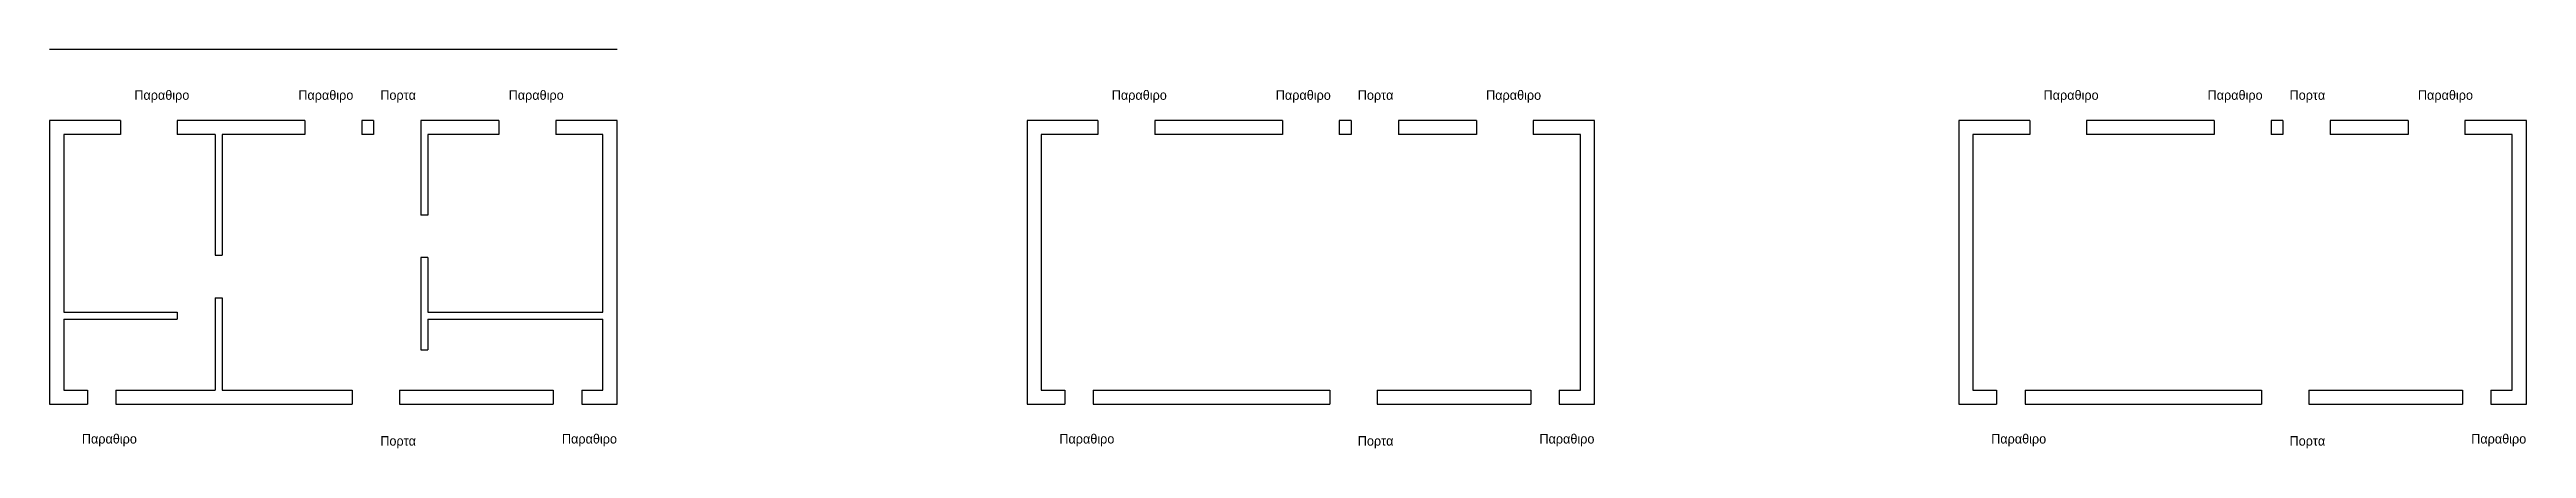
# Model space of a CAD drawing. Header units: metres. Extents: x -46 to 153, y -1 to 83.
# Drawn here: x 53.1 to 105.5, y -0.9 to 7.5 of the extents above; entities that cross this region are included whole.
import ezdxf

# ---------------------------------------------------------------- set-up
doc = ezdxf.new("R2010")
doc.units = ezdxf.units.M
doc.header["$LTSCALE"] = 0.018
doc.styles.get("Standard").update_dxf_attribs({"font": 'ugtxt.shx'})

msp = doc.modelspace()

# ---------------------------------------------------------------- texts
for s, p in [('Παραθιρο', (54.892, 6.437)), ('Παραθιρο', (58.359, 6.437)), ('Πορτα', (60.092, 6.437)), ('Παραθιρο', (62.806, 6.437)), ('Παραθιρο', (75.556, 6.437)), ('Παραθιρο', (79.023, 6.437)), ('Πορτα', (80.756, 6.437)), ('Παραθιρο', (83.469, 6.437)), ('Παραθιρο', (95.254, 6.437)), ('Παραθιρο', (98.721, 6.437)), ('Πορτα', (100.454, 6.437)), ('Παραθιρο', (103.168, 6.437)), ('Παραθιρο', (53.783, -0.831)), ('Πορτα', (60.092, -0.875)), ('Παραθιρο', (63.932, -0.831)), ('Παραθιρο', (74.447, -0.831)), ('Πορτα', (80.756, -0.875)), ('Παραθιρο', (84.596, -0.831)), ('Παραθιρο', (94.146, -0.831)), ('Πορτα', (100.454, -0.875)), ('Παραθιρο', (104.294, -0.831))]:
    msp.add_text(s, height=0.2).set_placement(p)

# ---------------------------------------------------------------- linework, layer by layer
for p, q in [((65.1, 7.5), (53.1, 7.5)), ((53.1, 6), (53.1, 0)), ((54.6, 6), (53.1, 6)), ((54.6, 6), (54.6, 5.7)), ((58.5, 6), (55.8, 6)), ((55.8, 6), (55.8, 5.7)), ((58.5, 6), (58.5, 5.7)), ((59.95, 6), (59.7, 6)), ((59.7, 6), (59.7, 5.7)), ((59.95, 6), (59.95, 5.7)), ((62.6, 6), (60.95, 6)), ((60.95, 6), (60.95, 5.7)), ((62.6, 6), (62.6, 5.7)), ((65.1, 6), (63.8, 6)), ((63.8, 6), (63.8, 5.7)), ((65.1, 0), (65.1, 6)), ((75.264, 6), (73.764, 6)), ((73.764, 6), (73.764, 0)), ((75.264, 6), (75.264, 5.7)), ((79.164, 6), (76.464, 6)), ((76.464, 6), (76.464, 5.7)), ((79.164, 6), (79.164, 5.7)), ((80.614, 6), (80.364, 6)), ((80.364, 6), (80.364, 5.7)), ((80.614, 6), (80.614, 5.7)), ((83.264, 6), (81.614, 6)), ((81.614, 6), (81.614, 5.7)), ((83.264, 6), (83.264, 5.7)), ((85.764, 6), (84.464, 6)), ((84.464, 6), (84.464, 5.7)), ((85.764, 0), (85.764, 6)), ((94.962, 6), (93.462, 6)), ((93.462, 6), (93.462, 0)), ((94.962, 6), (94.962, 5.7)), ((98.862, 6), (96.162, 6)), ((96.162, 6), (96.162, 5.7)), ((98.862, 6), (98.862, 5.7)), ((100.312, 6), (100.062, 6)), ((100.062, 6), (100.062, 5.7)), ((100.312, 6), (100.312, 5.7)), ((102.962, 6), (101.312, 6)), ((101.312, 6), (101.312, 5.7)), ((102.962, 6), (102.962, 5.7)), ((105.462, 6), (104.162, 6)), ((104.162, 6), (104.162, 5.7)), ((105.462, 0), (105.462, 6)), ((53.4, 5.7), (53.4, 1.95)), ((54.6, 5.7), (53.4, 5.7)), ((56.6, 5.7), (55.8, 5.7)), ((56.6, 5.7), (56.6, 3.15)), ((58.5, 5.7), (56.75, 5.7)), ((56.75, 5.7), (56.75, 3.15)), ((59.95, 5.7), (59.7, 5.7)), ((60.95, 5.7), (60.95, 4)), ((62.6, 5.7), (61.1, 5.7)), ((61.1, 5.7), (61.1, 4)), ((64.8, 5.7), (63.8, 5.7)), ((64.8, 1.95), (64.8, 5.7)), ((75.264, 5.7), (74.064, 5.7)), ((74.064, 5.7), (74.064, 0.3)), ((79.164, 5.7), (76.464, 5.7)), ((80.614, 5.7), (80.364, 5.7)), ((83.264, 5.7), (81.614, 5.7)), ((85.464, 5.7), (84.464, 5.7)), ((85.464, 0.3), (85.464, 5.7)), ((94.962, 5.7), (93.762, 5.7)), ((93.762, 5.7), (93.762, 0.3)), ((98.862, 5.7), (96.162, 5.7)), ((100.312, 5.7), (100.062, 5.7)), ((102.962, 5.7), (101.312, 5.7)), ((105.162, 5.7), (104.162, 5.7)), ((105.162, 0.3), (105.162, 5.7)), ((61.1, 4), (60.95, 4)), ((56.6, 3.15), (56.75, 3.15)), ((61.1, 3.1), (60.95, 3.1)), ((60.95, 3.1), (60.95, 1.15)), ((61.1, 3.1), (61.1, 1.95)), ((56.6, 2.25), (56.6, 0.3)), ((56.6, 2.25), (56.75, 2.25)), ((56.75, 2.25), (56.75, 0.3)), ((53.4, 1.95), (55.8, 1.95)), ((53.4, 1.8), (55.8, 1.8)), ((53.4, 1.8), (53.4, 0.3)), ((55.8, 1.95), (55.8, 1.8)), ((61.1, 1.95), (64.8, 1.95)), ((61.1, 1.8), (64.8, 1.8)), ((61.1, 1.8), (61.1, 1.15)), ((64.8, 0.3), (64.8, 1.8)), ((60.95, 1.15), (61.1, 1.15)), ((53.1, 0), (53.9, 0)), ((53.4, 0.3), (53.9, 0.3)), ((53.9, 0.3), (53.9, 0)), ((54.5, 0.3), (54.5, 0)), ((54.5, 0.3), (56.6, 0.3)), ((54.5, 0), (59.5, 0)), ((56.75, 0.3), (59.5, 0.3)), ((59.5, 0.3), (59.5, 0)), ((60.5, 0.3), (60.5, 0)), ((60.5, 0.3), (63.75, 0.3)), ((60.5, 0), (63.75, 0)), ((63.75, 0.3), (63.75, 0)), ((64.35, 0.3), (64.35, 0)), ((64.35, 0.3), (64.8, 0.3)), ((64.35, 0), (65.1, 0)), ((73.764, 0), (74.564, 0)), ((74.064, 0.3), (74.564, 0.3)), ((74.564, 0.3), (74.564, 0)), ((75.164, 0.3), (80.164, 0.3)), ((75.164, 0.3), (75.164, 0)), ((75.164, 0), (80.164, 0)), ((80.164, 0.3), (80.164, 0)), ((81.164, 0.3), (84.414, 0.3)), ((81.164, 0.3), (81.164, 0)), ((81.164, 0), (84.414, 0)), ((84.414, 0.3), (84.414, 0)), ((85.014, 0.3), (85.464, 0.3)), ((85.014, 0.3), (85.014, 0)), ((85.014, 0), (85.764, 0)), ((93.462, 0), (94.262, 0)), ((93.762, 0.3), (94.262, 0.3)), ((94.262, 0.3), (94.262, 0)), ((94.862, 0.3), (99.862, 0.3)), ((94.862, 0.3), (94.862, 0)), ((94.862, 0), (99.862, 0)), ((99.862, 0.3), (99.862, 0)), ((100.862, 0.3), (104.112, 0.3)), ((100.862, 0.3), (100.862, 0)), ((100.862, 0), (104.112, 0)), ((104.112, 0.3), (104.112, 0)), ((104.712, 0.3), (105.162, 0.3)), ((104.712, 0.3), (104.712, 0)), ((104.712, 0), (105.462, 0))]:
    msp.add_line(p, q)

msp.set_redraw_order([(e.dxf.handle, doc.entitydb.next_handle()) for e in msp.query("TEXT MTEXT ATTDEF DIMENSION ARC_DIMENSION")])  # texts and dimensions are drawn at this point

doc.saveas('drawing.dxf')
